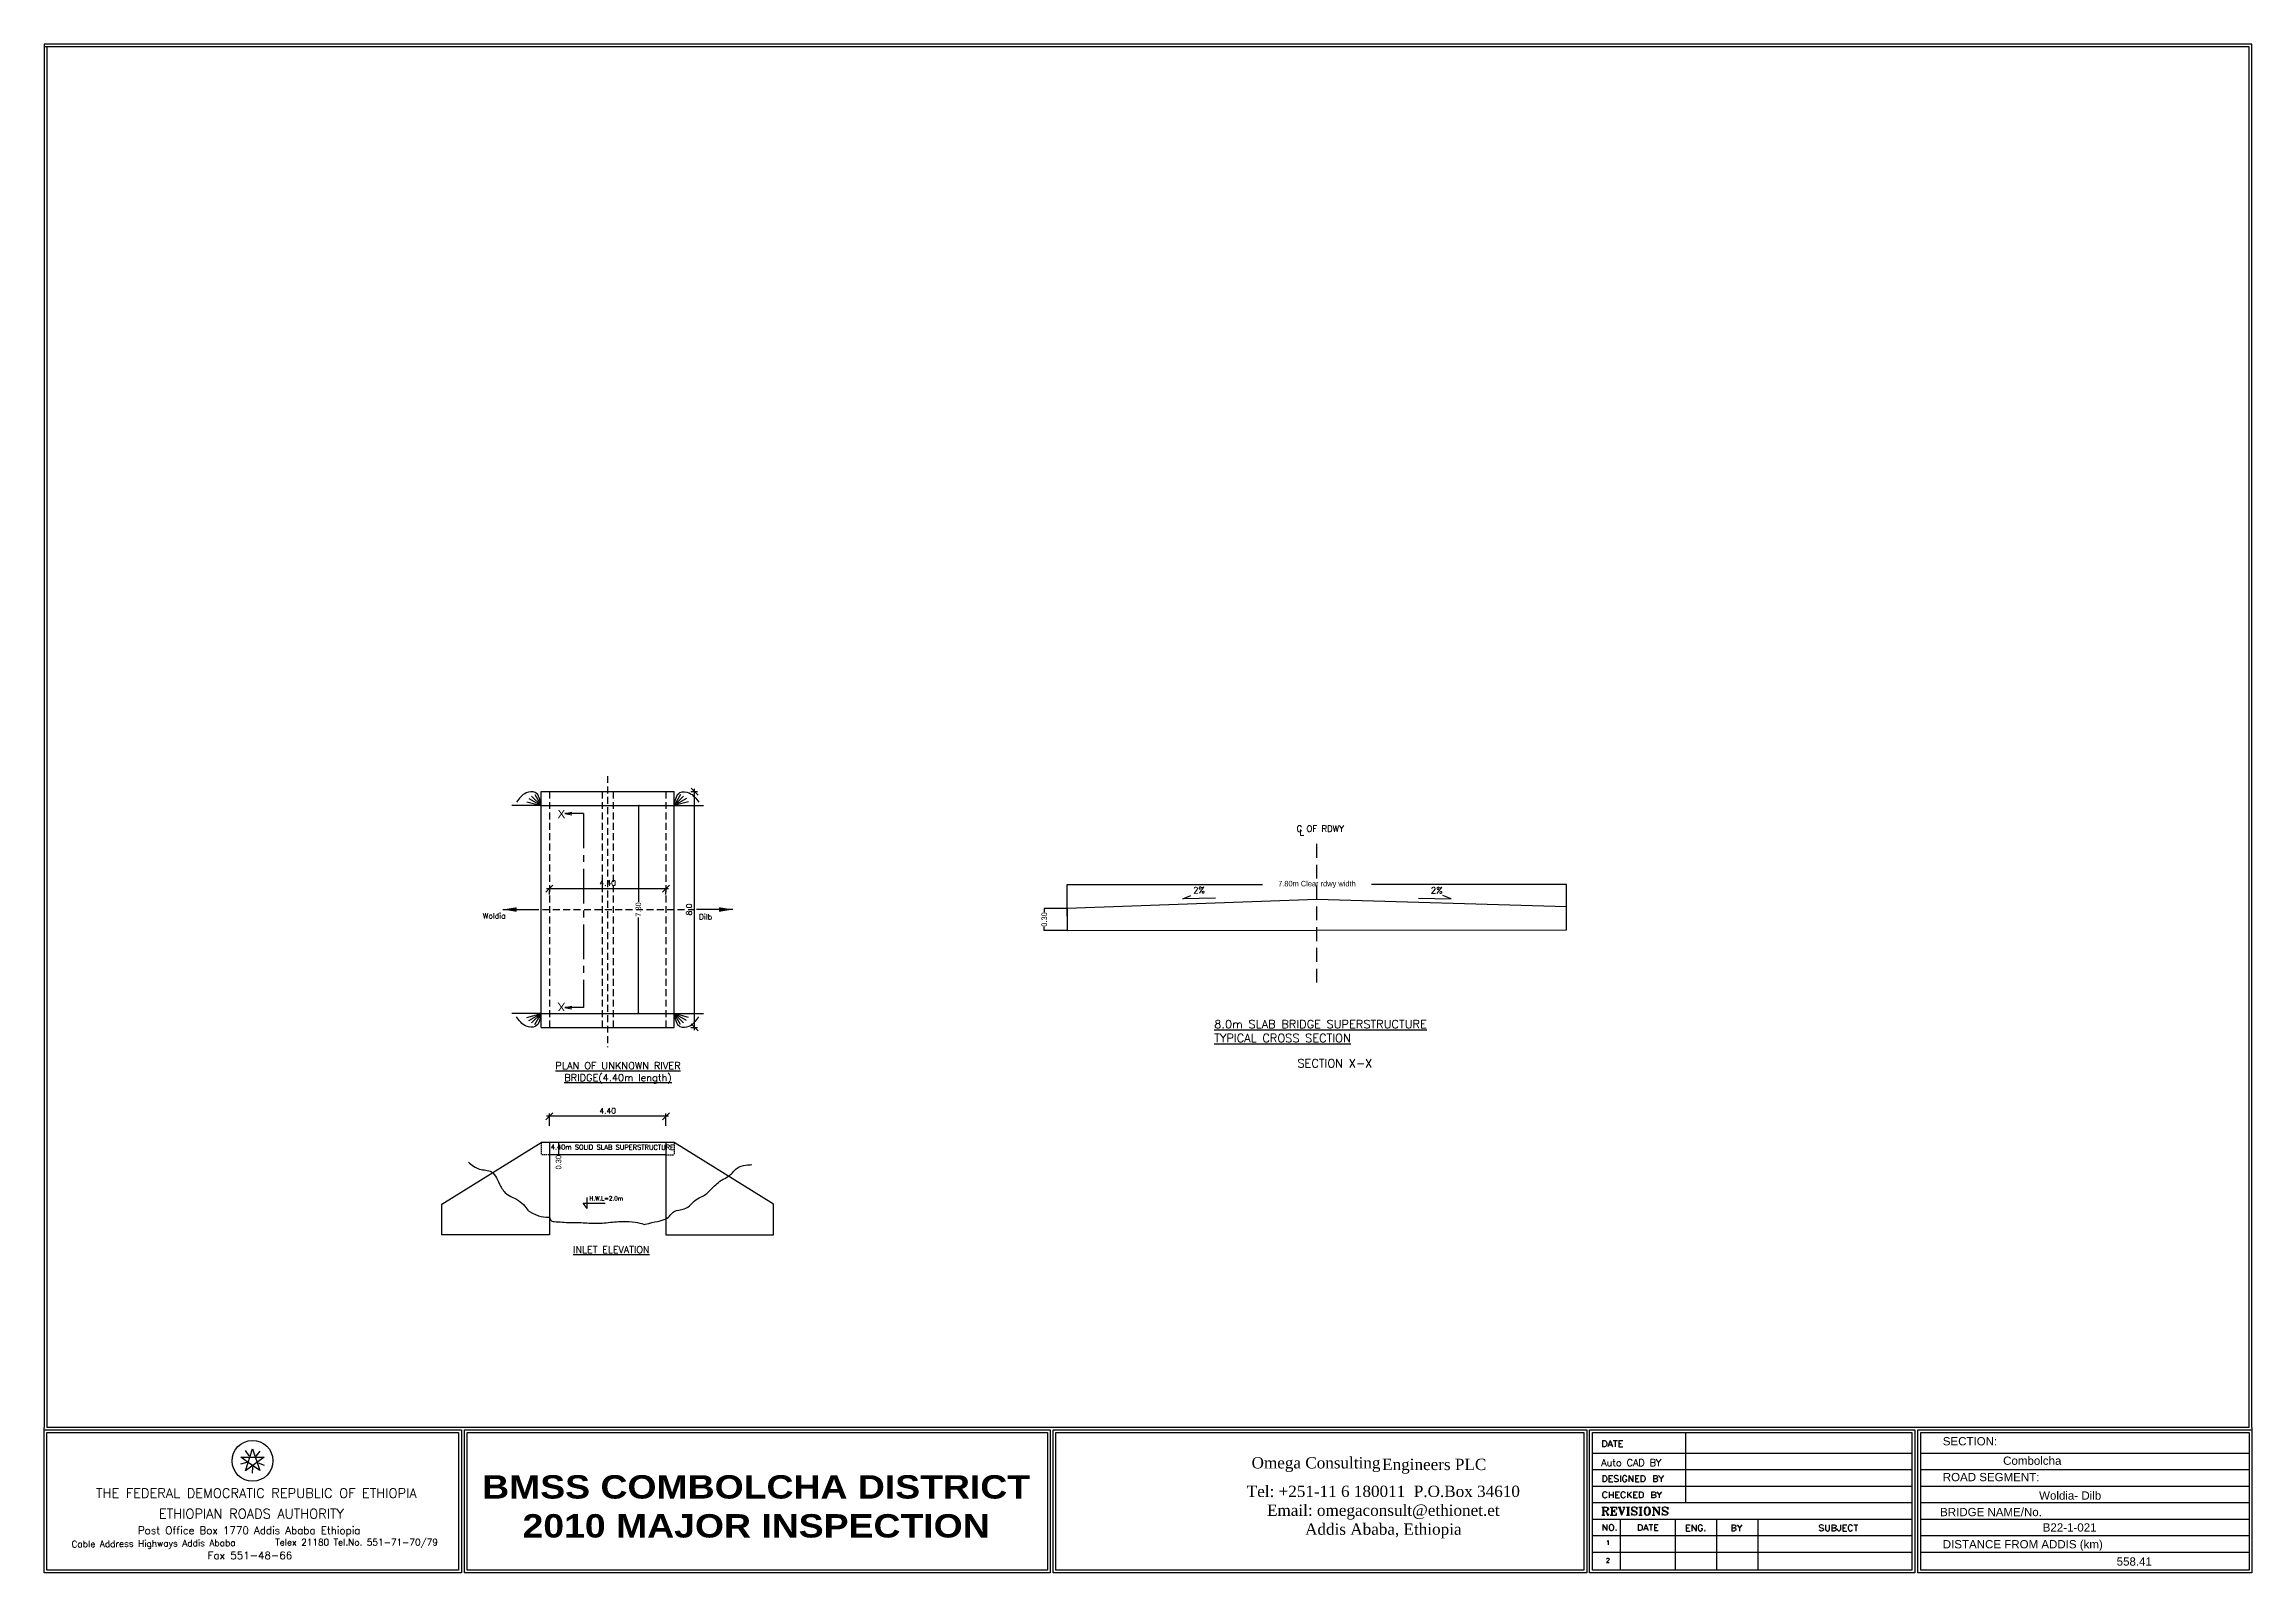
# Model space of a CAD drawing. Header units: inches. Extents: x 21 to 79610, y 8 to 55116.
import ezdxf
from ezdxf.enums import TextEntityAlignment as Align

# ---------------------------------------------------------------- set-up
doc = ezdxf.new("R2010")
doc.units = ezdxf.units.IN
doc.header["$MEASUREMENT"] = 0
for name, pattern in [('CENTER', [2, 1.25, -0.25, 0.25, -0.25]), ('DASHED', [0.75, 0.5, -0.25]), ('HIDDEN', [0.375, 0.25, -0.125])]:
    doc.linetypes.add(name, pattern=pattern)
for name, color, linetype in [('-25', 7, 'Continuous'), ('Conc surface', 2, 'Continuous'), ('CONC-MAS', 2, 'Continuous'), ('Dim', 9, 'Continuous'), ('divsion', 3, 'Continuous'), ('FILL', 7, 'Continuous'), ('Grade', 6, 'DASHED'), ('Mas surface', 4, 'Continuous'), ('MISCELANEOUS', 7, 'Continuous'), ('Text', 3, 'Continuous'), ('TITLE BLOCK', 7, 'Continuous')]:
    doc.layers.add(name, color=color, linetype=linetype)
doc.layers.add('probable bridge', color=1, linetype='Continuous', lineweight=30)
doc.styles.add('2.5-100', font='ROMANS.SHX')
doc.styles.add('30', font='ROMANT.SHX', dxfattribs={"height": 4})
doc.styles.add('50', font='romanc.shx')
doc.styles.add('ARIAL', font='arial.ttf', dxfattribs={"height": 15})
doc.styles.add('Logo', font='')
doc.styles.add('T-25-100', font='romans.shx', dxfattribs={"height": 0.25})
doc.styles.add('Text100-2.25', font='romans.shx')
doc.styles.add('Text100-3.0', font='romanc.shx')
doc.styles.add('Text200-2.25', font='romans.shx')
doc.styles.add('Text200-3.0', font='romanc.shx')
doc.styles.add('Text50-2.0', font='romans.shx')
doc.styles.add('TIM2_5', font='times.ttf', dxfattribs={"height": 0.3})
doc.styles.get('Logo').set_extended_font_data('Arial Black')
doc.dimstyles.new('Dim100', dxfattribs={"dimtxt": 200, "dimasz": 250, "dimexe": 100, "dimexo": 600, "dimgap": 100, "dimtad": 1, "dimdec": 0, "dimzin": 0, "dimdsep": 46, "dimtxsty": 'Text100-2.25', "dimblk": 'OBLIQUE', "dimcen": 100, "dimdle": 100, "dimclrd": 256, "dimclre": 256, "dimclrt": 3, "dimadec": 0, "dimazin": 0, "dimtfac": 1, "dimtdec": 0, "dimtofl": 0, "dimtmove": 0, "dimatfit": 3, "dimfxl": 1, "dimtolj": 1, "dimtzin": 0, "dimarcsym": 0})
doc.dimstyles.new('Dim50', dxfattribs={"dimtxt": 300, "dimasz": 150, "dimexe": 150, "dimexo": 150, "dimgap": 75, "dimtad": 1, "dimdec": 0, "dimlfac": 0.5, "dimzin": 0, "dimdsep": 46, "dimtxsty": 'Text50-2.0', "dimblk": 'OBLIQUE', "dimcen": 100, "dimdle": 150, "dimclrd": 256, "dimclre": 256, "dimclrt": 3, "dimadec": 0, "dimazin": 0, "dimtfac": 1, "dimtdec": 0, "dimtofl": 0, "dimtmove": 0, "dimatfit": 3, "dimfxl": 1, "dimtolj": 1, "dimtzin": 0, "dimarcsym": 0})
doc.dimstyles.get("Standard").update_dxf_attribs({"dimtxt": 200, "dimasz": 0.18, "dimexe": 0.18, "dimexo": 0.0625, "dimgap": 0.09, "dimtad": 0, "dimdec": 4, "dimzin": 0, "dimdsep": 46, "dimtxsty": 'Standard', "dimcen": 0.09, "dimadec": 0, "dimazin": 0, "dimtfac": 1, "dimtdec": 4, "dimtofl": 0, "dimtmove": 0, "dimatfit": 3, "dimfxl": 1, "dimtolj": 1, "dimtzin": 0, "dimarcsym": 0})

msp = doc.modelspace()

# ---------------------------------------------------------------- texts
at = {"layer": '-25', "color": 7, "style": 'TIM2_5'}
for s, p in [('Omega Consulting', (43549.74973, 3771.65272)), ('Engineers PLC', (48257.19838, 3712.62045))]:
    msp.add_text(s, height=408.7255509, dxfattribs=at).set_placement(p)
at = {"layer": '-25', "color": 7, "insert": (48298.90396, 3150.76727), "char_height": 408.7255509, "width": 9736.0049472, "attachment_point": 2, "style": 'TIM2_5'}
msp.add_mtext('Tel: +251-11 6 180011  P.O.Box 34610\\PEmail: omegaconsult@ethionet.et \\PAddis Ababa, Ethiopia', dxfattribs=at)
at = {"style": 'ARIAL'}
for s, height, p in [('SECTION:', 297.335358, (68468.4882, 4602.29265)), ('Combolcha', 297.335358, (70643.88075, 3901.84009)), ('ROAD SEGMENT:', 297.3353577, (68468.4882, 3311.60955)), ('Woldia- Dilb', 297.3353577, (71940.72322, 2645.00729)), ('BRIDGE NAME/No.', 297.3353577, (68372.00265, 2050.67454)), ('B22-1-021', 297.335358, (72071.20854, 1494.62953)), ('DISTANCE FROM ADDIS (km)', 297.3353577, (68468.4882, 890.64283)), ('558.41', 297.335358, (74736.82118, 267.78365))]:
    msp.add_text(s, height=height, dxfattribs=at).set_placement(p)
at = {"layer": 'Dim', "color": 3, "insert": (20507.51035, 15351.65439, 0), "char_height": 175, "attachment_point": 5, "rotation": 359.8783838061, "style": 'Text200-2.25'}
msp.add_mtext('4.40m SOLID SLAB SUPERSTRUCTURE', dxfattribs=at)
at = {"layer": 'divsion', "style": '30', "width": 1}
for s, p in [('THE FEDERAL DEMOCRATIC REPUBLIC OF ETHIOPIA', (7671.77989, 2882.11516)), ('ETHIOPIAN ROADS AUTHORITY', (7492.20395, 2139.69636))]:
    msp.add_text(s, height=343.6965625, dxfattribs=at).set_placement(p, align=Align.MIDDLE)
at = {"layer": 'divsion', "color": 3, "style": '50', "oblique": 360, "width": 1}
msp.add_text('Post Office Box 1770 Addis Ababa Ethiopia', height=271.3393915, dxfattribs=at).set_placement((7411.90996, 1499.96782), align=Align.MIDDLE)
msp.add_text('Cable Address Highways Addis Ababa', height=235.160806, rotation=0.5000018067, dxfattribs=at).set_placement((3967.18643, 1034.36659), align=Align.MIDDLE)
at = {"layer": 'divsion', "color": 3, "style": '50', "width": 1}
for s, height, p in [('Telex 21180 Tel.No. 551-71-70/79', 235.160806, (11282.60407, 1093.56915)), ('Fax 551-48-66', 271.3393915, (7439.77247, 634.51825))]:
    msp.add_text(s, height=height, dxfattribs=at).set_placement(p, align=Align.MIDDLE)
at = {"layer": 'Text', "style": '2.5-100'}
for s, p in [('C OF RDWY', (45172.54047, 26721.54683)), ('L', (45276.67988, 26585.04584))]:
    msp.add_text(s, height=225, dxfattribs=at).set_placement(p)
msp.add_text('2%', height=225, rotation=1.9993485335, dxfattribs=at).set_placement((41447.06143, 24499.57776))
msp.add_text('2%', height=225, rotation=359.2544557033, dxfattribs=at).set_placement((50223.63213, 24497.40913), align=Align.CENTER)
at = {"layer": 'Text', "color": 3, "style": 'Text200-3.0'}
for s, p in [('Woldia', (15832.86235, 23591.74973)), ('Dilb', (23626.94201, 23558.31594))]:
    msp.add_text(s, height=198.45, dxfattribs=at).set_placement(p)
at = {"layer": 'Text', "color": 3}
for s, insert, char_height, width, attachment_point, style in [('{\\fArial|b0|i0|c0|p34;X}', (18668.63078, 27511.31063), 300, 9213.8242482, 2, 'Text200-2.25'), ('{\\H0.75x;\\L8.0m SLAB BRIDGE SUPERSTRUCTURE \\PTYPICAL CROSS SECTION}', (42203.77404, 19937.11553), 400, 14099.140784, 1, 'Text100-3.0'), ('{\\H0.6453x;\\LPLAN OF UNKNOWN RIVER \\PBRIDGE(4.40m length)}', (20709.06263, 18418.77092), 400, 9733.5944719, 2, 'Text200-2.25'), ('{\\Fromanc|c0;SECTION X-X}', (46552.40797, 18525.49473), 300, 11086.9563408, 2, 'Text200-2.25'), ('H.W.L=2.0m', (20286.04799, 13582.00269), 150, 4941.7983673, 2, 'Text200-2.25'), ('{\\H0.625x;\\LINLET ELEVATION\\P\\H0.8x;\\l }', (20467.3032, 11778.67392), 400, 9851.0003365, 2, 'Text200-2.25')]:
    msp.add_mtext(s, dxfattribs=dict(at, insert=insert, char_height=char_height, width=width, attachment_point=attachment_point, style=style))
at = {"layer": 'Text', "color": 3, "extrusion": (0, 0, -1), "insert": (18668.63078, 20256.34495), "char_height": 300, "width": 9213.8242482, "attachment_point": 2, "text_direction": (1, 0, 0), "style": 'Text200-2.25'}
msp.add_mtext('{\\fArial|b0|i0|c0|p34;X}', dxfattribs=at)
at = {"layer": 'TITLE BLOCK', "style": 'T-25-100'}
msp.add_text('Auto CAD BY', height=254.3842045, rotation=359.9999999917, dxfattribs=at).set_placement((56154.09323, 3849.44649))
at = {"layer": 'TITLE BLOCK', "color": 5, "insert": (25688.36546, 4931.84244), "char_height": 842.4501801, "width": 63869.7437933, "attachment_point": 2, "style": 'Logo'}
msp.add_mtext('\\PBMSS COMBOLCHA DISTRICT\\P2010 MAJOR INSPECTION \\P ', dxfattribs=at)

# ---------------------------------------------------------------- blocks, each defined once
blk = doc.blocks.new('_Oblique')
at = {"color": 0, "lineweight": -2}
blk.add_line((-0.5, -0.5), (0.5, 0.5), dxfattribs=at)
blk = doc.blocks.new('*D9')
at = {"layer": 'Defpoints', "color": 0, "ltscale": 10}
for p in [(18235, 25067), (22435, 25067), (22435, 24675)]:
    blk.add_point(p, dxfattribs=at)
at = {"layer": 'Dim', "lineweight": -2, "ltscale": 10}
for p, q in [((18135, 24675), (22535, 24675)), ((18235, 24467), (18235, 24575)), ((22435, 24467), (22435, 24575))]:
    blk.add_line(p, q, dxfattribs=at)
at = {"layer": 'Dim', "lineweight": -2, "ltscale": 10, "xscale": 250, "yscale": 250, "zscale": 250, "rotation": 180}
blk.add_blockref('_Oblique', (18235, 24675), dxfattribs=at)
at = {"layer": 'Dim', "lineweight": -2, "ltscale": 10, "xscale": 250, "yscale": 250, "zscale": 250}
blk.add_blockref('_Oblique', (22435, 24675), dxfattribs=at)
at = {"layer": 'Dim', "color": 3, "ltscale": 10, "insert": (20335, 24875), "char_height": 200, "attachment_point": 5, "style": 'Text100-2.25'}
blk.add_mtext('\\A1;4.40', dxfattribs=at)
blk = doc.blocks.new('*D10')
at = {"layer": 'Defpoints', "color": 0, "ltscale": 10}
for p in [(22735, 28170), (23471, 28170), (22735, 19670)]:
    blk.add_point(p, dxfattribs=at)
at = {"layer": 'Dim', "lineweight": -2, "ltscale": 10}
for p, q in [((23335, 28170), (23571, 28170)), ((23471, 19570), (23471, 28270)), ((23335, 19670), (23571, 19670))]:
    blk.add_line(p, q, dxfattribs=at)
at = {"layer": 'Dim', "lineweight": -2, "ltscale": 10, "xscale": 250, "yscale": 250, "zscale": 250}
for p, rotation in [((23471, 28170), 90), ((23471, 19670), 270)]:
    blk.add_blockref('_Oblique', p, dxfattribs=dict(at, rotation=rotation))
at = {"layer": 'Dim', "color": 3, "ltscale": 10, "insert": (23271, 23920), "char_height": 200, "attachment_point": 5, "rotation": 90, "style": 'Text100-2.25'}
blk.add_mtext('\\A1;8.0', dxfattribs=at)
blk = doc.blocks.new('*D11')
at = {"layer": 'Defpoints', "color": 0}
for p in [(18235, 16465), (18235, 15524, 0), (22435, 15524, 0)]:
    blk.add_point(p, dxfattribs=at)
at = {"layer": 'Dim', "lineweight": -2}
for p, q in [((22535, 16465), (18135, 16465)), ((18235, 16124), (18235, 16565)), ((22435, 16124), (22435, 16565))]:
    blk.add_line(p, q, dxfattribs=at)
at = {"layer": 'Dim', "lineweight": -2, "xscale": 250, "yscale": 250, "zscale": 250, "rotation": 180}
blk.add_blockref('_Oblique', (18235, 16465), dxfattribs=at)
at = {"layer": 'Dim', "lineweight": -2, "xscale": 250, "yscale": 250, "zscale": 250}
blk.add_blockref('_Oblique', (22435, 16465), dxfattribs=at)
at = {"layer": 'Dim', "color": 3, "insert": (20335, 16665), "char_height": 200, "attachment_point": 5, "style": 'Text100-2.25'}
blk.add_mtext('\\A1;4.40', dxfattribs=at)
blk = doc.blocks.new('*D12')
at = {"color": 0, "lineweight": -2}
for p, q in [((36905, 23962), (36905, 24823)), ((36905, 24823), (43938, 24823)), ((54904, 24823), (47871, 24823)), ((54905, 24015), (54905, 24823))]:
    blk.add_line(p, q, dxfattribs=at)
at = {"color": 0}
for points in [[(36905, 24823), (36905, 24823), (36905, 24823)], [(54904, 24823), (54904, 24823), (54905, 24823)]]:
    blk.add_solid(points, dxfattribs=at)
at = {"layer": 'Defpoints', "color": 0}
for p in [(54905, 24823), (36905, 23962), (54905, 24015)]:
    blk.add_point(p, dxfattribs=at)
at = {"color": 0, "insert": (45905, 24823), "char_height": 200, "attachment_point": 5}
blk.add_mtext('\\A1;7.80m Clear rdwy width', dxfattribs=at)
blk = doc.blocks.new('*D13')
at = {"color": 0, "lineweight": -2}
for p, q in [((36904, 23962), (36075, 23962)), ((36075, 23962), (36075, 23829)), ((36075, 23163), (36075, 23296)), ((36904, 23162), (36075, 23162))]:
    blk.add_line(p, q, dxfattribs=at)
at = {"color": 0}
for points in [[(36075, 23962), (36075, 23962), (36075, 23962)], [(36075, 23163), (36075, 23163), (36075, 23162)]]:
    blk.add_solid(points, dxfattribs=at)
at = {"layer": 'Defpoints', "color": 0}
for p in [(36905, 23962), (36075, 23162), (36905, 23162)]:
    blk.add_point(p, dxfattribs=at)
at = {"color": 0, "insert": (36075, 23562), "char_height": 200, "attachment_point": 5, "rotation": 90}
blk.add_mtext('\\A1;0.30', dxfattribs=at)
blk = doc.blocks.new('*D14')
at = {"color": 0, "lineweight": -2}
for p, q in [((18565, 15524), (18565, 15524)), ((18565, 15524), (18565, 15076)), ((18565, 15076), (18565, 15076)), ((18565, 15076), (18565, 15076))]:
    blk.add_line(p, q, dxfattribs=at)
at = {"color": 0}
for points in [[(18565, 15524), (18565, 15524), (18565, 15524)], [(18565, 15076), (18565, 15076), (18565, 15076)]]:
    blk.add_solid(points, dxfattribs=at)
at = {"layer": 'Defpoints', "color": 0}
for p in [(18565, 15524), (18565, 15076), (18565, 15076)]:
    blk.add_point(p, dxfattribs=at)
at = {"color": 0, "insert": (18565, 14809), "char_height": 200, "attachment_point": 5, "rotation": 90}
blk.add_mtext('\\A1;0.30', dxfattribs=at)
blk = doc.blocks.new('*D15')
at = {"color": 0, "lineweight": -2}
for p, q in [((21474, 27670), (21444, 27670)), ((21444, 27670), (21444, 24203)), ((21444, 20170), (21444, 23636)), ((21474, 20170), (21444, 20170))]:
    blk.add_line(p, q, dxfattribs=at)
at = {"color": 0}
for points in [[(21444, 27670), (21444, 27670), (21444, 27670)], [(21444, 20170), (21444, 20170), (21444, 20170)]]:
    blk.add_solid(points, dxfattribs=at)
at = {"layer": 'Defpoints', "color": 0}
for p in [(21474, 27670), (21444, 20170), (21474, 20170)]:
    blk.add_point(p, dxfattribs=at)
at = {"color": 0, "insert": (21444, 23920), "char_height": 200, "attachment_point": 5, "rotation": 90}
blk.add_mtext('\\A1;7.80', dxfattribs=at)

# ---------------------------------------------------------------- dimensions: what is measured, and where the dimension line sits
for base, p1, p2, text, picture, middle in [((21443.8981, 20169.74618), (21474.35438, 27669.74618), (21474.35438, 20169.74618), '7.80', '*D15', (21443.8981, 23919.74618)), ((36074.80074, 23162.37049), (36904.51698, 23962.43299), (36904.51698, 23162.37049), '0.30', '*D13', (36074.80074, 23562.40174)), ((18564.83767, 15076.11166), (18564.83767, 15524.19906), (18564.83767, 15076.11166), '0.30', '*D14', (18564.83767, 14809.17499))]:
    dim = msp.add_linear_dim(base=base, p1=p1, p2=p2, angle=90, text=text, dimstyle='Standard')
    dim.commit()
    dim.dimension.update_dxf_attribs({"geometry": picture, "text_midpoint": middle})
dim = msp.add_linear_dim(base=(54904.51698, 24823.2811), p1=(36904.51698, 23962.37049), p2=(54904.51698, 24014.75165), text='7.80m Clear rdwy width', dimstyle='Standard')
dim.commit()
dim.dimension.update_dxf_attribs({"geometry": '*D12', "text_midpoint": (45904.51698, 24823.2811)})
at = {"layer": 'Dim', "ltscale": 10}
dim = msp.add_linear_dim(base=(23470.83962, 28169.74618), p1=(22735.29925, 19669.74618), p2=(22735.29925, 28169.74618), angle=90, text='8.0', dimstyle='Dim100', override={"dimtmove": 1}, dxfattribs=at)
dim.commit()
dim.dimension.update_dxf_attribs({"geometry": '*D10', "text_midpoint": (23270.83962, 23919.74618)})
dim = msp.add_linear_dim(base=(22435.29922, 24675.16768), p1=(18235.29922, 25066.94157), p2=(22435.29922, 25066.94156), text='4.40', dimstyle='Dim100', dxfattribs=at)
dim.commit()
dim.dimension.update_dxf_attribs({"geometry": '*D9', "text_midpoint": (20335.29922, 24875.16768)})
at = {"layer": 'Dim'}
dim = msp.add_linear_dim(base=(18235.29925, 16465.4813, 0), p1=(22435.29925, 15524.19906), p2=(18235.29925, 15524.19906), text='4.40', dimstyle='Dim100', override={"dimtmove": 1}, dxfattribs=at)
dim.commit()
dim.dimension.update_dxf_attribs({"geometry": '*D11', "text_midpoint": (20335.29925, 16665.4813, 0)})

# ---------------------------------------------------------------- linework, layer by layer
at = {"layer": 'Conc surface', "linetype": 'Continuous', "ltscale": 0.05}
for p, q in [((17935.29925, 28169.74618), (22735.29925, 28169.74618)), ((17935.29925, 27669.74618), (22735.29925, 27669.74618)), ((17935.29925, 20169.74618), (22735.29925, 20169.74618)), ((17935.29925, 19669.74618), (22735.29925, 19669.74618))]:
    msp.add_line(p, q, dxfattribs=at)
at = {"layer": 'CONC-MAS'}
msp.add_lwpolyline([(54904.51698, 23188.56107), (54904.51698, 24014.75165), (45904.51698, 24276.65742), (36904.51698, 23962.37049), (36904.51698, 23162.37049), (54904.51698, 23188.56107)], dxfattribs=at)
at = {"layer": 'Dim', "color": 3, "ltscale": 10}
for p, q in [((17935.29925, 27669.74618), (16877.77848, 27669.74618)), ((22735.29925, 27669.74618), (23792.82003, 27669.74618)), ((17935.29925, 20169.74618), (16877.77848, 20169.74618)), ((22735.29925, 20169.74618), (23792.82003, 20169.74618))]:
    msp.add_line(p, q, dxfattribs=at)
at = {"layer": 'Dim'}
for p, q in [((41069.02886, 24305.56334), (41363.18456, 24429.79136)), ((42243.44912, 24329.05169), (41069.02886, 24305.56334)), ((49565.58484, 24329.05169), (50740.0051, 24305.56334)), ((50740.0051, 24305.56334), (50445.8494, 24429.79136))]:
    msp.add_line(p, q, dxfattribs=at)
for points in [[(17935.29925, 27669.74618), (17726.68254, 28135.26049), (17401.45642, 28122.79929), (17048.58652, 27785.46043)], [(22735.29925, 27669.74618), (22943.91597, 28135.26049), (23269.14208, 28122.79929), (23622.01198, 27785.46043)], [(17935.29925, 20169.74618), (17726.68254, 19704.23188), (17401.45642, 19716.69308), (17048.58652, 20054.03194)], [(22735.29925, 20169.74618), (22943.91597, 19704.23188), (23269.14208, 19716.69308), (23622.01198, 20054.03194)]]:
    msp.add_spline(points, degree=3, dxfattribs=at)
at = {"layer": 'divsion', "color": 5}
for p, q in [((7325.95234, 3982.4689), (7103.81808, 3919.70323)), ((7115.65625, 4176.36835), (7949.35691, 4183.64398)), ((7374.9174, 3991.43918), (7115.65625, 4176.36835)), ((7279.15541, 3687.7209), (7529.86356, 4482.86567)), ((7949.35691, 4183.64398), (7279.15541, 3687.7209)), ((7279.15541, 3687.7209), (7374.9174, 3991.43918)), ((7410.43929, 4222.94397), (7282.10233, 4414.81055)), ((7535.14961, 3877.14666), (7374.9174, 3991.43918)), ((7529.86356, 4482.86567), (7794.41076, 3692.21749)), ((7665.25257, 4216.90298), (7808.07023, 4398.24872)), ((7528.54981, 3827.80615), (7519.60024, 3597.14825)), ((7794.41076, 3692.21749), (7535.14961, 3877.14666)), ((7738.24888, 3972.69438), (7954.85201, 3892.90563))]:
    msp.add_line(p, q, dxfattribs=at)
msp.add_ellipse((7533.68858, 4044.56328), major_axis=(-6.42099, 735.77211), ratio=0.9999999689, start_param=-1.5707962983, end_param=4.7123890089, dxfattribs=at)
at = {"layer": 'FILL'}
for p, q in [((17496.30493, 27923.2013), (17935.29925, 27669.74618)), ((17596.35308, 28008.69505), (17935.29925, 27669.74618)), ((17707.77829, 28063.82773), (17935.29925, 27669.74618)), ((22962.82021, 28063.82773), (22735.29925, 27669.74618)), ((23074.24542, 28008.69505), (22735.29925, 27669.74618)), ((23174.29357, 27923.2013), (22735.29925, 27669.74618)), ((17425.08099, 27806.45913), (17935.29925, 27669.74618)), ((23245.51752, 27806.45913), (22735.29925, 27669.74618)), ((17425.08099, 20033.03324), (17935.29925, 20169.74618)), ((17496.30493, 19916.29107), (17935.29925, 20169.74618)), ((17596.35308, 19830.79731), (17935.29925, 20169.74618)), ((17707.77829, 19775.66464), (17935.29925, 20169.74618)), ((22962.82021, 19775.66464), (22735.29925, 20169.74618)), ((23074.24542, 19830.79731), (22735.29925, 20169.74618)), ((23174.29357, 19916.29107), (22735.29925, 20169.74618)), ((23245.51752, 20033.03324), (22735.29925, 20169.74618))]:
    msp.add_line(p, q, dxfattribs=at)
at = {"layer": 'Grade', "linetype": 'DASHED', "ltscale": 500}
for p, q in [((20335.29925, 28731.94785), (20335.29925, 18961.59026)), ((17608.11929, 23919.74642), (23533.58334, 23919.74642))]:
    msp.add_line(p, q, dxfattribs=at)
at = {"layer": 'Grade', "color": 3, "linetype": 'DASHED', "ltscale": 500}
for p, q in [((18235.2992, 28169.74618), (18235.29925, 19669.74618)), ((22435.2992, 28169.74618), (22435.29925, 19669.74618))]:
    msp.add_line(p, q, dxfattribs=at)
at = {"layer": 'Grade', "color": 11, "linetype": 'DASHED', "ltscale": 500}
for p, q in [((20135.29925, 28169.74618), (20135.29925, 19669.74618)), ((20535.29925, 28169.74618), (20535.29925, 19669.74618))]:
    msp.add_line(p, q, dxfattribs=at)
at = {"layer": 'Grade', "linetype": 'DASHED', "ltscale": 1000}
msp.add_line((45904.51698, 21284.97598), (45904.51698, 26518.93363), dxfattribs=at)
at = {"layer": 'Grade', "color": 2, "linetype": 'Continuous', "ltscale": 1000}
for p, q in [((36904.51698, 23676.65742), (36904.51698, 23962.37049)), ((54904.51698, 23676.65742), (54904.51698, 24014.75165))]:
    msp.add_line(p, q, dxfattribs=at)
at = {"layer": 'Mas surface', "linetype": 'CENTER', "lineweight": 30, "ltscale": 3000}
for p, q in [((18796.18158, 27384.76894), (19048.7679, 27432.78)), ((19464.57399, 27384.76894), (18796.18158, 27384.76894)), ((18796.18158, 27384.76894), (19048.7679, 27336.75787)), ((18796.18158, 20382.88664), (19048.7679, 20430.8977)), ((19464.57399, 20382.88664), (18796.18158, 20382.88664)), ((18796.18158, 20382.88664), (19048.7679, 20334.87557))]:
    msp.add_line(p, q, dxfattribs=at)
at = {"layer": 'Mas surface', "linetype": 'CENTER', "lineweight": 30, "ltscale": 1000}
msp.add_line((19464.57399, 27384.76894), (19464.57399, 20382.88664), dxfattribs=at)
at = {"layer": 'Mas surface'}
msp.add_open_spline([(15313.6341, 14810.12454), (15438.78966, 14709.51815), (15679.86916, 14515.72621), (16260.58555, 14539.18492), (16413.33912, 13993.52731), (16677.41, 13644.24086), (16992.79117, 13515.75585), (17259.1493, 13351.06909), (17468.06839, 13068.70004), (17798.10373, 12835.85216), (18097.32414, 12832.9314), (18235.29925, 12824.49892), (18235.29925, 12824.49892), (18293.63165, 12668.41378), (18446.54068, 12671.01289), (18702.84786, 12648.91121), (19024.94951, 12625.94532), (19347.9467, 12641.44945), (19722.69924, 12606.45688), (20176.10926, 12602.28283), (20583.5242, 12672.84265), (20982.02006, 12665.68342), (21300.33635, 12677.01382), (21668.40374, 12564.29281), (22029.8386, 12672.73391), (22291.00867, 12685.42214), (22435.29925, 12773.46293), (22435.29925, 12773.46293), (22569.95817, 12830.6268), (22679.90147, 13103.74025), (23210.33314, 13071.95065), (23450.66707, 13464.76292), (23851.71931, 13604.36875), (24115.76485, 13898.4697), (24409.18617, 14170.50924), (24777.93823, 14328.48236), (24962.75189, 14629.35769), (25281.08082, 14707.80885), (25461.25877, 14718.27407), (25531.2162, 14722.33738)], degree=3, knots=[0, 0, 0, 0, 473.0790997449, 911.2633308187, 1521.8649400667, 1908.677069094, 2207.3762493564, 2524.1074764827, 2834.8671349372, 3253.9595252588, 10845.5861444734, 10845.5861444734, 10845.5861444734, 10845.5861444734, 11019.6511772616, 11301.3870818647, 11618.2106942833, 11987.2704052414, 12269.0061983315, 12746.3609761255, 13343.364652022, 13501.5330831364, 13941.2403662333, 14296.6505160002, 14617.3424336216, 29168.74033935, 29168.74033935, 29168.74033935, 29168.74033935, 29567.9385844371, 29931.7817006891, 30546.6689167913, 30782.4073669943, 31180.6764329818, 31704.7634964903, 31976.5193906847, 32359.6101320957, 32693.026514586, 32904.6472771859, 32904.6472771859, 32904.6472771859, 32904.6472771859], dxfattribs=at)
msp.add_open_spline([(22465.75514, 12788.49081), (22455.52956, 12788.97788), (22445.37421, 12789.44705), (22435.29925, 12789.89777)], degree=3, dxfattribs=at)
at = {"layer": 'MISCELANEOUS'}
for p, q in [((19592.65343, 13136.90909), (19592.65343, 13539.45921)), ((19592.65343, 13136.90909), (19448.7268, 13339.11059)), ((19448.7268, 13339.11059), (20248.39093, 13339.11059))]:
    msp.add_line(p, q, dxfattribs=at)
at = {"layer": 'probable bridge', "linetype": 'Continuous', "lineweight": 30, "ltscale": 0.05}
for p, q in [((17935.29925, 19669.74618), (17935.29925, 28169.74618)), ((22735.29925, 19669.74618), (22735.29925, 28169.74618)), ((22735.29925, 15524.19906), (17935.29925, 15524.19906)), ((22435.29925, 15076.11166), (18235.29925, 15076.11166))]:
    msp.add_line(p, q, dxfattribs=at)
at = {"layer": 'probable bridge', "linetype": 'HIDDEN', "lineweight": 30, "ltscale": 200}
for p, q in [((17935.29925, 15524.19906), (17935.29925, 15076.11166)), ((22735.29925, 15524.19906), (22735.29925, 15076.11166)), ((18235.29925, 15076.11166), (17935.29925, 15076.11166)), ((22435.29925, 15076.11166), (22735.29925, 15076.11166))]:
    msp.add_line(p, q, dxfattribs=at)
at = {"layer": 'probable bridge', "linetype": 'Continuous', "lineweight": 30, "ltscale": 0.05}
for points in [[(18235.29925, 15524.19906), (18235.29925, 12198.22421), (14353.53323, 12198.22421), (14353.53323, 13304.04187), (17935.29925, 15524.19906)], [(22435.29925, 15524.19906), (22435.29925, 12198.22421), (26317.06527, 12198.22421), (26317.06527, 13304.04187), (22735.29925, 15524.19906)]]:
    msp.add_lwpolyline(points, dxfattribs=at)
at = {"layer": 'TITLE BLOCK', "color": 5}
for p, q in [((79509.97529, 55015.91775), (21.16962, 55015.91775)), ((121.43418, 55015.91775), (121.43418, 5261.80253)), ((79509.97529, 5261.80253), (79509.97529, 55015.91775)), ((121.43418, 5261.80253), (79509.97529, 5261.80253)), ((121.43418, 5061.27956), (14963.07942, 5061.27956)), ((121.43418, 107.98966), (121.43418, 5061.27956)), ((121.43418, 5061.27956), (14963.07942, 5061.27956)), ((121.43418, 107.98966), (121.43418, 5061.27956)), ((14963.07942, 5061.27956), (14963.07942, 107.98966)), ((14963.07942, 5061.27956), (14963.07942, 107.98966)), ((15272.76912, 5061.27956), (36187.9707, 5061.27956)), ((15272.76912, 107.98966), (15272.76912, 5061.27956)), ((36187.9707, 5061.27956), (36187.9707, 107.98966)), ((36497.66039, 5061.27956), (55533.1007, 5061.27956)), ((36497.66039, 107.98966), (36497.66039, 5061.27956)), ((55533.1007, 5061.27956), (55533.1007, 107.98966)), ((55837.02823, 5061.16279), (67357.18944, 5061.16279)), ((55837.02823, 107.87289), (55837.02823, 5061.16279)), ((67357.18944, 5061.16279), (67357.18944, 107.87289)), ((67672.6413, 5061.27956), (79509.97529, 5061.27956)), ((67672.6413, 107.98966), (67672.6413, 5061.27956)), ((79509.97529, 5061.27956), (79509.97529, 107.98966)), ((14963.07942, 107.98966), (121.43418, 107.98966)), ((14963.07942, 107.98966), (121.43418, 107.98966)), ((14963.07942, 107.98966), (121.43418, 107.98966)), ((36187.9707, 107.98966), (15272.76912, 107.98966)), ((55533.1007, 107.98966), (36497.66039, 107.98966)), ((67357.18944, 107.87289), (55837.02823, 107.87289)), ((79509.97529, 107.98966), (67672.6413, 107.98966))]:
    msp.add_line(p, q, dxfattribs=at)
at = {"layer": 'TITLE BLOCK', "color": 210}
for p, q in [((21.16962, 7.7251), (21.16962, 5241.80552)), ((21.16962, 7.7251), (21.16962, 5241.80552)), ((21.16962, 5161.54413), (15063.34398, 5161.54413)), ((21.16962, 5161.54413), (15063.34398, 5161.54413)), ((15063.34398, 5161.54413), (15063.34398, 7.7251)), ((15063.34398, 5161.54413), (15063.34398, 7.7251)), ((15172.50455, 5161.54413), (36288.23526, 5161.54413)), ((15172.50455, 7.7251), (15172.50455, 5161.54413)), ((36288.23526, 5161.54413), (36288.23526, 7.7251)), ((36397.39583, 5161.54413), (55633.36526, 5161.54413)), ((36397.39583, 7.7251), (36397.39583, 5161.54413)), ((55633.36526, 5161.54413), (55633.36526, 7.7251)), ((55736.76366, 5161.42735), (67457.454, 5161.42735)), ((55736.76366, 7.60832), (55736.76366, 5161.42735)), ((67457.454, 5161.42735), (67457.454, 7.60832)), ((67572.37674, 7.7251), (67572.37674, 5161.54413)), ((67572.37674, 5161.54413), (79610.23985, 5161.54413)), ((79610.23985, 5241.80552), (79610.23985, 7.7251)), ((15063.34398, 7.7251), (21.16962, 7.7251)), ((15063.34398, 7.7251), (21.16962, 7.7251)), ((36288.23526, 7.7251), (15172.50455, 7.7251)), ((55633.36526, 7.7251), (36397.39583, 7.7251)), ((67457.454, 7.60832), (55736.76366, 7.60832)), ((79610.23985, 7.7251), (67572.37674, 7.7251))]:
    msp.add_line(p, q, dxfattribs=at)
msp.add_lwpolyline([(79610.23985, 5241.80552), (79610.23985, 55116.18231), (21.16962, 55116.18231), (21.16962, 5241.80552)], dxfattribs=at)
at = {"layer": 'TITLE BLOCK', "color": 7}
for points in [[(56204.2875, 4777.43714), (56204.2875, 4552.90456)], [(56204.2875, 4777.43714), (56281.36585, 4777.43714), (56311.52695, 4767.38344), (56334.98557, 4743.92481), (56345.03927, 4723.81742), (56355.09297, 4690.30509), (56355.09297, 4636.68537), (56345.03927, 4606.52428), (56334.98557, 4586.41688), (56311.52695, 4562.95825), (56281.36585, 4552.90456), (56204.2875, 4552.90456)], [(56482.43981, 4777.43714), (56398.65899, 4552.90456)], [(56482.43981, 4777.43714), (56566.22062, 4552.90456)], [(56589.67925, 4777.43714), (56737.13348, 4777.43714)], [(56663.40636, 4777.43714), (56663.40636, 4552.90456)], [(56790.7532, 4777.43714), (56928.15374, 4777.43714)], [(56790.7532, 4777.43714), (56790.7532, 4552.90456)], [(59210.3431, 2527.46279), (59210.3431, 5061.16279)], [(67357.18944, 4310.31851), (55837.02823, 4310.31851)], [(56428.82008, 4626.63167), (56536.05953, 4626.63167)], [(56790.7532, 4670.1977), (56874.53401, 4670.1977)], [(56790.7532, 4552.90456), (56928.15374, 4552.90456)], [(79509.97529, 4310.31851), (67672.6413, 4310.31851)], [(67357.18944, 3717.15034), (55837.02823, 3717.15034)], [(56207.63874, 3512.72516), (56207.63874, 3291.54381)], [(56207.63874, 3512.72516), (56281.36585, 3512.72516), (56311.52695, 3502.67146), (56334.98557, 3482.56407), (56345.03927, 3459.10544), (56355.09297, 3428.94434), (56355.09297, 3375.32462), (56345.03927, 3341.8123), (56334.98557, 3321.7049), (56311.52695, 3301.59751), (56281.36585, 3291.54381), (56207.63874, 3291.54381)], [(56428.82008, 3512.72516), (56428.82008, 3291.54381)], [(56428.82008, 3512.72516), (56569.57185, 3512.72516)], [(56428.82008, 3405.48572), (56515.95213, 3405.48572)], [(56428.82008, 3291.54381), (56569.57185, 3291.54381)], [(56770.64581, 3482.56407), (56750.53841, 3502.67146), (56717.02608, 3512.72516), (56673.46006, 3512.72516), (56643.29897, 3502.67146), (56619.84034, 3482.56407), (56619.84034, 3459.10544), (56633.24527, 3438.99804), (56643.29897, 3428.94434), (56663.40636, 3418.89065), (56727.07978, 3395.43202), (56750.53841, 3385.37832), (56760.59211, 3375.32462), (56770.64581, 3355.21723), (56770.64581, 3321.7049), (56750.53841, 3301.59751), (56717.02608, 3291.54381), (56673.46006, 3291.54381), (56643.29897, 3301.59751), (56619.84034, 3321.7049)], [(56844.37292, 3512.72516), (56844.37292, 3291.54381)], [(57078.9592, 3459.10544), (57068.9055, 3482.56407), (57045.44687, 3502.67146), (57025.33948, 3512.72516), (56981.77346, 3512.72516), (56961.66606, 3502.67146), (56941.55867, 3482.56407), (56928.15374, 3459.10544), (56918.10004, 3428.94434), (56918.10004, 3375.32462), (56928.15374, 3341.8123), (56941.55867, 3321.7049), (56961.66606, 3301.59751), (56981.77346, 3291.54381), (57025.33948, 3291.54381), (57045.44687, 3301.59751), (57068.9055, 3321.7049), (57078.9592, 3341.8123), (57078.9592, 3375.32462)], [(57025.33948, 3375.32462), (57078.9592, 3375.32462)], [(57152.68632, 3512.72516), (57300.14055, 3291.54381)], [(57152.68632, 3512.72516), (57152.68632, 3291.54381)], [(57300.14055, 3512.72516), (57300.14055, 3291.54381)], [(57387.27259, 3512.72516), (57524.67313, 3512.72516)], [(57387.27259, 3512.72516), (57387.27259, 3291.54381)], [(57387.27259, 3405.48572), (57471.05341, 3405.48572)], [(57387.27259, 3291.54381), (57524.67313, 3291.54381)], [(57588.34655, 3512.72516), (57588.34655, 3291.54381)], [(57588.34655, 3512.72516), (57662.07366, 3512.72516), (57695.58599, 3502.67146), (57715.69338, 3482.56407), (57725.74708, 3459.10544), (57735.80078, 3428.94434), (57735.80078, 3375.32462), (57725.74708, 3341.8123), (57715.69338, 3321.7049), (57695.58599, 3301.59751), (57662.07366, 3291.54381), (57588.34655, 3291.54381)], [(58034.06048, 3512.72516), (58131.24622, 3512.72516), (58161.40731, 3502.67146), (58171.46101, 3492.61776), (58184.86594, 3469.15913), (58184.86594, 3449.05174), (58171.46101, 3428.94434), (58161.40731, 3418.89065), (58131.24622, 3405.48572)], [(58034.06048, 3512.72516), (58034.06048, 3291.54381)], [(58034.06048, 3405.48572), (58131.24622, 3405.48572), (58161.40731, 3395.43202), (58171.46101, 3385.37832), (58184.86594, 3365.27093), (58184.86594, 3331.7586), (58171.46101, 3311.6512), (58161.40731, 3301.59751), (58131.24622, 3291.54381), (58034.06048, 3291.54381)], [(58225.08073, 3512.72516), (58312.21278, 3405.48572), (58312.21278, 3291.54381)], [(58395.99359, 3512.72516), (58312.21278, 3405.48572)], [(79509.97529, 3717.15034), (67672.6413, 3717.15034)], [(67357.18944, 3120.63095), (55837.02823, 3120.63095)], [(67357.18944, 2527.46279), (55837.02823, 2527.46279)], [(56365.14667, 2875.99097), (56355.09297, 2899.4496), (56331.63434, 2919.557), (56311.52695, 2929.61069), (56267.96092, 2929.61069), (56247.85353, 2919.557), (56227.74613, 2899.4496), (56217.69243, 2875.99097), (56204.2875, 2845.82988), (56204.2875, 2792.21016), (56217.69243, 2758.69783), (56227.74613, 2738.59044), (56247.85353, 2718.48304), (56267.96092, 2708.42935), (56311.52695, 2708.42935), (56331.63434, 2718.48304), (56355.09297, 2738.59044), (56365.14667, 2758.69783)], [(56438.87378, 2929.61069), (56438.87378, 2708.42935)], [(56438.87378, 2822.37125), (56589.67925, 2822.37125)], [(56589.67925, 2929.61069), (56589.67925, 2708.42935)], [(56673.46006, 2929.61069), (56673.46006, 2708.42935)], [(56673.46006, 2929.61069), (56810.8606, 2929.61069)], [(56673.46006, 2822.37125), (56757.24087, 2822.37125)], [(56673.46006, 2708.42935), (56810.8606, 2708.42935)], [(57025.33948, 2875.99097), (57011.93455, 2899.4496), (56991.82715, 2919.557), (56971.71976, 2929.61069), (56928.15374, 2929.61069), (56908.04634, 2919.557), (56884.58771, 2899.4496), (56874.53401, 2875.99097), (56864.48032, 2845.82988), (56864.48032, 2792.21016), (56874.53401, 2758.69783), (56884.58771, 2738.59044), (56908.04634, 2718.48304), (56928.15374, 2708.42935), (56971.71976, 2708.42935), (56991.82715, 2718.48304), (57011.93455, 2738.59044), (57025.33948, 2758.69783)], [(57099.0666, 2929.61069), (57099.0666, 2708.42935)], [(57246.52083, 2929.61069), (57099.0666, 2782.15646)], [(57152.68632, 2835.77618), (57246.52083, 2708.42935)], [(57320.24794, 2929.61069), (57320.24794, 2708.42935)], [(57320.24794, 2929.61069), (57460.99971, 2929.61069)], [(57320.24794, 2822.37125), (57407.37999, 2822.37125)], [(57320.24794, 2708.42935), (57460.99971, 2708.42935)], [(57524.67313, 2929.61069), (57598.40025, 2929.61069), (57628.56134, 2919.557), (57652.01997, 2899.4496), (57662.07366, 2875.99097), (57672.12736, 2845.82988), (57672.12736, 2792.21016), (57662.07366, 2758.69783), (57652.01997, 2738.59044), (57628.56134, 2718.48304), (57598.40025, 2708.42935), (57524.67313, 2708.42935)], [(57524.67313, 2929.61069), (57524.67313, 2708.42935)], [(57970.38706, 2929.61069), (57970.38706, 2708.42935)], [(57970.38706, 2929.61069), (58064.22157, 2929.61069), (58097.7339, 2919.557), (58107.78759, 2909.5033), (58117.84129, 2886.04467), (58117.84129, 2865.93728), (58107.78759, 2845.82988), (58097.7339, 2835.77618), (58064.22157, 2822.37125)], [(57970.38706, 2822.37125), (58064.22157, 2822.37125), (58097.7339, 2812.31755), (58107.78759, 2802.26386), (58117.84129, 2782.15646), (58117.84129, 2748.64414), (58107.78759, 2728.53674), (58097.7339, 2718.48304), (58064.22157, 2708.42935), (57970.38706, 2708.42935)], [(58161.40731, 2929.61069), (58245.18813, 2822.37125), (58245.18813, 2708.42935)], [(58332.32017, 2929.61069), (58245.18813, 2822.37125)], [(79509.97529, 3120.63095), (67672.6413, 3120.63095)], [(79509.97529, 2527.46279), (67672.6413, 2527.46279)], [(67357.18944, 1930.94339), (55837.02823, 1930.94339)], [(56170.77518, 2376.65732), (56341.68804, 2376.65732), (56381.90283, 2363.25239), (56395.30776, 2349.84746), (56412.06392, 2319.68637), (56412.06392, 2292.87651), (56395.30776, 2266.06665), (56381.90283, 2249.31049), (56341.68804, 2235.90556), (56241.15106, 2235.90556)], [(56170.77518, 2081.74886), (56284.71709, 2081.74886)], [(56184.18011, 2376.65732), (56210.98997, 2363.25239)], [(56210.98997, 2095.15379), (56184.18011, 2081.74886)], [(56197.58504, 2376.65732), (56210.98997, 2349.84746)], [(56210.98997, 2108.55872), (56197.58504, 2081.74886)], [(56210.98997, 2376.65732), (56210.98997, 2081.74886)], [(56214.3412, 1753.32807), (56214.3412, 1528.79549)], [(56214.3412, 1753.32807), (56361.79543, 1528.79549)], [(56227.74613, 2363.25239), (56227.74613, 2095.15379)], [(56241.15106, 2376.65732), (56241.15106, 2081.74886)], [(56254.55599, 2376.65732), (56241.15106, 2349.84746)], [(56267.96092, 2376.65732), (56241.15106, 2363.25239)], [(56241.15106, 2108.55872), (56254.55599, 2081.74886)], [(56241.15106, 2095.15379), (56267.96092, 2081.74886)], [(56298.12202, 2235.90556), (56324.93188, 2222.50063), (56341.68804, 2192.33953), (56368.4979, 2108.55872), (56381.90283, 2081.74886), (56412.06392, 2081.74886), (56425.46885, 2108.55872), (56425.46885, 2135.36858)], [(56324.93188, 2222.50063), (56341.68804, 2209.0957), (56381.90283, 2121.96365), (56395.30776, 2108.55872), (56412.06392, 2108.55872), (56425.46885, 2121.96365)], [(56341.68804, 2376.65732), (56368.4979, 2363.25239), (56381.90283, 2336.44253), (56381.90283, 2279.47158), (56368.4979, 2249.31049), (56341.68804, 2235.90556)], [(56361.79543, 1753.32807), (56361.79543, 1528.79549)], [(56368.4979, 2135.36858), (56381.90283, 2108.55872), (56395.30776, 2095.15379), (56412.06392, 2095.15379)], [(56381.90283, 2349.84746), (56395.30776, 2319.68637), (56395.30776, 2292.87651), (56381.90283, 2266.06665)], [(56499.19597, 1753.32807), (56479.08857, 1743.27437), (56458.98118, 1719.81574), (56448.92748, 1699.70835), (56435.52255, 1669.54725), (56435.52255, 1615.92753), (56448.92748, 1582.41521), (56458.98118, 1562.30781), (56479.08857, 1542.20042), (56499.19597, 1528.79549), (56542.76199, 1528.79549), (56566.22062, 1542.20042), (56586.32801, 1562.30781), (56596.38171, 1582.41521), (56606.43541, 1615.92753), (56606.43541, 1669.54725), (56596.38171, 1699.70835), (56586.32801, 1719.81574), (56566.22062, 1743.27437), (56542.76199, 1753.32807), (56499.19597, 1753.32807)], [(56482.43981, 2376.65732), (56706.97239, 2376.65732), (56706.97239, 2292.87651)], [(56482.43981, 2081.74886), (56706.97239, 2081.74886), (56706.97239, 2165.52967)], [(56495.84474, 2376.65732), (56522.6546, 2363.25239)], [(56522.6546, 2095.15379), (56495.84474, 2081.74886)], [(56509.24967, 2376.65732), (56522.6546, 2349.84746)], [(56522.6546, 2108.55872), (56509.24967, 2081.74886)], [(56522.6546, 2376.65732), (56522.6546, 2081.74886)], [(56539.41076, 2363.25239), (56539.41076, 2095.15379)], [(56552.81569, 2376.65732), (56552.81569, 2081.74886)], [(56566.22062, 2376.65732), (56552.81569, 2349.84746)], [(56579.62555, 2376.65732), (56552.81569, 2363.25239)], [(56552.81569, 2235.90556), (56636.5965, 2235.90556)], [(56552.81569, 2108.55872), (56566.22062, 2081.74886)], [(56552.81569, 2095.15379), (56579.62555, 2081.74886)], [(56636.5965, 2249.31049), (56579.62555, 2235.90556), (56636.5965, 2222.50063)], [(56636.5965, 2266.06665), (56609.78664, 2235.90556), (56636.5965, 2209.0957)], [(56636.5965, 2292.87651), (56623.19157, 2235.90556), (56636.5965, 2178.9346)], [(56636.5965, 2376.65732), (56706.97239, 2363.25239)], [(56636.5965, 2292.87651), (56636.5965, 2178.9346)], [(56636.5965, 2081.74886), (56706.97239, 2095.15379)], [(56666.7576, 2376.65732), (56706.97239, 2349.84746)], [(56666.7576, 2081.74886), (56706.97239, 2108.55872)], [(56680.16253, 2376.65732), (56706.97239, 2336.44253)], [(56680.16253, 2081.74886), (56706.97239, 2121.96365)], [(56693.56746, 2376.65732), (56706.97239, 2292.87651)], [(56693.56746, 2081.74886), (56706.97239, 2165.52967)], [(56763.94334, 2376.65732), (56864.48032, 2376.65732)], [(56780.6995, 2376.65732), (56807.50936, 2349.84746)], [(56794.10443, 2376.65732), (56891.29018, 2081.74886)], [(56807.50936, 2376.65732), (56891.29018, 2121.96365), (56891.29018, 2081.74886)], [(56820.91429, 2376.65732), (56908.04634, 2121.96365)], [(56837.67046, 2376.65732), (56820.91429, 2349.84746)], [(56851.07539, 2376.65732), (56820.91429, 2363.25239)], [(56847.72415, 107.87289), (56847.72415, 1930.94339)], [(56991.82715, 2363.25239), (56891.29018, 2081.74886)], [(56934.8562, 2376.65732), (57018.63701, 2376.65732)], [(56965.01729, 2376.65732), (56991.82715, 2363.25239)], [(57005.23208, 2376.65732), (56991.82715, 2363.25239)], [(57062.20304, 2376.65732), (57176.14494, 2376.65732)], [(57062.20304, 2081.74886), (57176.14494, 2081.74886)], [(57075.60797, 2376.65732), (57105.76906, 2363.25239)], [(57105.76906, 2095.15379), (57075.60797, 2081.74886)], [(57092.36413, 2376.65732), (57105.76906, 2349.84746)], [(57105.76906, 2108.55872), (57092.36413, 2081.74886)], [(57105.76906, 2376.65732), (57105.76906, 2081.74886)], [(57119.17399, 2363.25239), (57119.17399, 2095.15379)], [(57132.57892, 2376.65732), (57132.57892, 2081.74886)], [(57162.74001, 2376.65732), (57132.57892, 2363.25239)], [(57149.33508, 2376.65732), (57132.57892, 2349.84746)], [(57132.57892, 2108.55872), (57149.33508, 2081.74886)], [(57132.57892, 2095.15379), (57162.74001, 2081.74886)], [(57430.83862, 2336.44253), (57444.24355, 2376.65732), (57444.24355, 2292.87651), (57430.83862, 2336.44253), (57404.02876, 2363.25239), (57360.46273, 2376.65732), (57316.89671, 2376.65732), (57276.68192, 2363.25239), (57246.52083, 2336.44253), (57246.52083, 2292.87651), (57259.92576, 2266.06665), (57303.49178, 2235.90556), (57387.27259, 2209.0957), (57417.43369, 2192.33953), (57430.83862, 2165.52967), (57430.83862, 2121.96365), (57417.43369, 2095.15379)], [(57276.68192, 2363.25239), (57259.92576, 2336.44253), (57259.92576, 2306.28144), (57276.68192, 2279.47158), (57303.49178, 2266.06665), (57387.27259, 2235.90556), (57430.83862, 2209.0957), (57444.24355, 2178.9346), (57444.24355, 2135.36858), (57430.83862, 2108.55872), (57417.43369, 2095.15379), (57373.86766, 2081.74886), (57330.30164, 2081.74886), (57290.08685, 2095.15379), (57259.92576, 2121.96365), (57246.52083, 2165.52967), (57246.52083, 2081.74886), (57259.92576, 2121.96365)], [(57259.92576, 2292.87651), (57276.68192, 2266.06665), (57303.49178, 2249.31049), (57387.27259, 2222.50063), (57417.43369, 2209.0957), (57430.83862, 2178.9346)], [(57487.80957, 1753.32807), (57561.53669, 1753.32807), (57595.04901, 1743.27437), (57615.15641, 1719.81574), (57625.21011, 1699.70835), (57635.2638, 1669.54725), (57635.2638, 1615.92753), (57625.21011, 1582.41521), (57615.15641, 1562.30781), (57595.04901, 1542.20042), (57561.53669, 1528.79549), (57487.80957, 1528.79549)], [(57487.80957, 1753.32807), (57487.80957, 1528.79549)], [(57514.61943, 2376.65732), (57628.56134, 2376.65732)], [(57514.61943, 2081.74886), (57628.56134, 2081.74886)], [(57531.37559, 2376.65732), (57558.18545, 2363.25239)], [(57558.18545, 2095.15379), (57531.37559, 2081.74886)], [(57544.78052, 2376.65732), (57558.18545, 2349.84746)], [(57558.18545, 2108.55872), (57544.78052, 2081.74886)], [(57558.18545, 2376.65732), (57558.18545, 2081.74886)], [(57571.59039, 2363.25239), (57571.59039, 2095.15379)], [(57588.34655, 2376.65732), (57588.34655, 2081.74886)], [(57601.75148, 2376.65732), (57588.34655, 2349.84746)], [(57615.15641, 2376.65732), (57588.34655, 2363.25239)], [(57588.34655, 2108.55872), (57601.75148, 2081.74886)], [(57588.34655, 2095.15379), (57615.15641, 2081.74886)], [(57762.61064, 1753.32807), (57678.82983, 1528.79549)], [(57799.4742, 2376.65732), (57755.90818, 2363.25239), (57729.09832, 2336.44253), (57715.69338, 2306.28144), (57698.93722, 2249.31049), (57698.93722, 2209.0957), (57715.69338, 2152.12474), (57729.09832, 2121.96365), (57755.90818, 2095.15379), (57799.4742, 2081.74886), (57826.28406, 2081.74886), (57869.85008, 2095.15379), (57900.01118, 2121.96365), (57913.41611, 2152.12474), (57926.82104, 2209.0957), (57926.82104, 2249.31049), (57913.41611, 2306.28144), (57900.01118, 2336.44253), (57869.85008, 2363.25239), (57826.28406, 2376.65732), (57799.4742, 2376.65732)], [(57708.99092, 1605.87384), (57816.23036, 1605.87384)], [(57742.50325, 2336.44253), (57729.09832, 2306.28144), (57715.69338, 2266.06665), (57715.69338, 2192.33953), (57729.09832, 2152.12474), (57742.50325, 2121.96365)], [(57799.4742, 2376.65732), (57772.66434, 2363.25239), (57742.50325, 2319.68637), (57729.09832, 2266.06665), (57729.09832, 2192.33953), (57742.50325, 2135.36858), (57772.66434, 2095.15379), (57799.4742, 2081.74886)], [(57762.61064, 1753.32807), (57849.74269, 1528.79549)], [(57826.28406, 2081.74886), (57856.44515, 2095.15379), (57883.25501, 2135.36858), (57900.01118, 2192.33953), (57900.01118, 2266.06665), (57883.25501, 2319.68637), (57856.44515, 2363.25239), (57826.28406, 2376.65732)], [(57869.85008, 1753.32807), (58017.30431, 1753.32807)], [(57883.25501, 2121.96365), (57900.01118, 2152.12474), (57913.41611, 2192.33953), (57913.41611, 2266.06665), (57900.01118, 2306.28144), (57883.25501, 2336.44253)], [(57943.5772, 1753.32807), (57943.5772, 1528.79549)], [(57997.19692, 2376.65732), (58067.5728, 2376.65732)], [(57997.19692, 2081.74886), (58084.32897, 2081.74886)], [(58010.60185, 2376.65732), (58040.76294, 2363.25239)], [(58040.76294, 2095.15379), (58010.60185, 2081.74886)], [(58040.76294, 2376.65732), (58238.48566, 2081.74886)], [(58040.76294, 2376.65732), (58040.76294, 2095.15379)], [(58040.76294, 2095.15379), (58067.5728, 2081.74886)], [(58054.16787, 2376.65732), (58225.08073, 2121.96365)], [(58067.5728, 2376.65732), (58238.48566, 2121.96365)], [(58070.92404, 1753.32807), (58070.92404, 1528.79549)], [(58070.92404, 1753.32807), (58211.6758, 1753.32807)], [(58070.92404, 1646.08863), (58158.05608, 1646.08863)], [(58194.91964, 2376.65732), (58282.05169, 2376.65732)], [(58211.6758, 2376.65732), (58238.48566, 2363.25239)], [(58268.64676, 2376.65732), (58238.48566, 2363.25239)], [(58238.48566, 2363.25239), (58238.48566, 2081.74886)], [(58536.74536, 2336.44253), (58550.15029, 2376.65732), (58550.15029, 2292.87651), (58536.74536, 2336.44253), (58506.58427, 2363.25239), (58466.36948, 2376.65732), (58422.80345, 2376.65732), (58379.23743, 2363.25239), (58352.42757, 2336.44253), (58352.42757, 2292.87651), (58365.8325, 2266.06665), (58409.39852, 2235.90556), (58493.17934, 2209.0957), (58523.34043, 2192.33953), (58536.74536, 2165.52967), (58536.74536, 2121.96365), (58523.34043, 2095.15379)], [(58379.23743, 2363.25239), (58365.8325, 2336.44253), (58365.8325, 2306.28144), (58379.23743, 2279.47158), (58409.39852, 2266.06665), (58493.17934, 2235.90556), (58536.74536, 2209.0957), (58550.15029, 2178.9346), (58550.15029, 2135.36858), (58536.74536, 2108.55872), (58523.34043, 2095.15379), (58479.77441, 2081.74886), (58436.20838, 2081.74886), (58395.99359, 2095.15379), (58365.8325, 2121.96365), (58352.42757, 2165.52967), (58352.42757, 2081.74886), (58365.8325, 2121.96365)], [(58365.8325, 2292.87651), (58379.23743, 2266.06665), (58409.39852, 2249.31049), (58493.17934, 2222.50063), (58523.34043, 2209.0957), (58536.74536, 2178.9346)], [(58831.65382, 107.87289), (58831.65382, 1930.94339)], [(59220.3968, 1739.92314), (59220.3968, 1515.39056)], [(59220.3968, 1739.92314), (59357.79734, 1739.92314)], [(59220.3968, 1632.6837), (59304.17761, 1632.6837)], [(59421.47075, 1739.92314), (59421.47075, 1515.39056)], [(59421.47075, 1739.92314), (59572.27622, 1515.39056)], [(59572.27622, 1739.92314), (59572.27622, 1515.39056)], [(59806.8625, 1686.30342), (59793.45757, 1706.41081), (59773.35017, 1729.86944), (59753.24278, 1739.92314), (59709.67675, 1739.92314), (59689.56936, 1729.86944), (59666.11073, 1706.41081), (59656.05703, 1686.30342), (59646.00333, 1656.14232), (59646.00333, 1602.5226), (59656.05703, 1569.01028), (59666.11073, 1548.90288), (59689.56936, 1528.79549), (59709.67675, 1515.39056), (59753.24278, 1515.39056), (59773.35017, 1528.79549), (59793.45757, 1548.90288), (59806.8625, 1569.01028), (59806.8625, 1602.5226)], [(59753.24278, 1602.5226), (59806.8625, 1602.5226)], [(60319.60108, 107.87289), (60319.60108, 1930.94339)], [(60859.14952, 1739.92314), (60952.98403, 1739.92314), (60986.49636, 1729.86944), (60996.55005, 1719.81574), (61006.60375, 1696.35711), (61006.60375, 1676.24972), (60996.55005, 1656.14232), (60986.49636, 1642.73739), (60952.98403, 1632.6837)], [(60859.14952, 1739.92314), (60859.14952, 1515.39056)], [(60859.14952, 1632.6837), (60952.98403, 1632.6837), (60986.49636, 1622.63), (60996.55005, 1612.5763), (61006.60375, 1592.46891), (61006.60375, 1558.95658), (60996.55005, 1538.84918), (60986.49636, 1528.79549), (60952.98403, 1515.39056), (60859.14952, 1515.39056)], [(61050.16977, 1739.92314), (61133.95059, 1632.6837), (61133.95059, 1515.39056)], [(61221.08263, 1739.92314), (61133.95059, 1632.6837)], [(61807.54833, 107.87289), (61807.54833, 1930.94339)], [(64163.46482, 1706.41081), (64143.35742, 1729.86944), (64109.84509, 1739.92314), (64066.27907, 1739.92314), (64036.11798, 1729.86944), (64016.01058, 1706.41081), (64016.01058, 1686.30342), (64026.06428, 1666.19602), (64036.11798, 1656.14232), (64056.22537, 1642.73739), (64119.89879, 1622.63), (64143.35742, 1612.5763), (64153.41112, 1602.5226), (64163.46482, 1579.06398), (64163.46482, 1548.90288), (64143.35742, 1528.79549), (64109.84509, 1515.39056), (64066.27907, 1515.39056), (64036.11798, 1528.79549), (64016.01058, 1548.90288)], [(64237.19193, 1739.92314), (64237.19193, 1579.06398), (64247.24563, 1548.90288), (64270.70426, 1528.79549), (64300.86535, 1515.39056), (64324.32398, 1515.39056), (64354.48507, 1528.79549), (64374.59247, 1548.90288), (64387.9974, 1579.06398), (64387.9974, 1739.92314)], [(64471.77821, 1739.92314), (64471.77821, 1515.39056)], [(64471.77821, 1739.92314), (64568.96395, 1739.92314), (64599.12505, 1729.86944), (64609.17874, 1719.81574), (64619.23244, 1696.35711), (64619.23244, 1676.24972), (64609.17874, 1656.14232), (64599.12505, 1642.73739), (64568.96395, 1632.6837)], [(64471.77821, 1632.6837), (64568.96395, 1632.6837), (64599.12505, 1622.63), (64609.17874, 1612.5763), (64619.23244, 1592.46891), (64619.23244, 1558.95658), (64609.17874, 1538.84918), (64599.12505, 1528.79549), (64568.96395, 1515.39056), (64471.77821, 1515.39056)], [(64780.0916, 1739.92314), (64780.0916, 1569.01028), (64770.03791, 1538.84918), (64759.98421, 1528.79549), (64736.52558, 1515.39056), (64716.41819, 1515.39056), (64696.31079, 1528.79549), (64682.90586, 1538.84918), (64672.85216, 1569.01028), (64672.85216, 1592.46891)], [(64863.87242, 1739.92314), (64863.87242, 1515.39056)], [(64863.87242, 1739.92314), (65004.62419, 1739.92314)], [(64863.87242, 1632.6837), (64951.00447, 1632.6837)], [(65215.75184, 1686.30342), (65205.69814, 1706.41081), (65182.23951, 1729.86944), (65162.13212, 1739.92314), (65118.56609, 1739.92314), (65098.4587, 1729.86944), (65078.3513, 1706.41081), (65068.2976, 1686.30342), (65054.89267, 1656.14232), (65054.89267, 1602.5226), (65068.2976, 1569.01028), (65078.3513, 1548.90288), (65098.4587, 1528.79549), (65118.56609, 1515.39056), (65162.13212, 1515.39056), (65182.23951, 1528.79549), (65205.69814, 1548.90288), (65215.75184, 1569.01028)], [(65259.31786, 1739.92314), (65406.77209, 1739.92314)], [(65333.04498, 1739.92314), (65333.04498, 1515.39056)], [(79509.97529, 1930.94339), (67672.6413, 1930.94339)], [(67357.18944, 1337.77523), (55837.02823, 1337.77523)], [(56365.14667, 1143.40374), (56381.90283, 1150.10621), (56402.01022, 1170.2136), (56402.01022, 1019.40814)], [(56693.56746, 1552.25412), (56680.16253, 1542.20042), (56693.56746, 1528.79549), (56703.62115, 1542.20042), (56693.56746, 1552.25412)], [(58070.92404, 1528.79549), (58211.6758, 1528.79549)], [(59220.3968, 1515.39056), (59357.79734, 1515.39056)], [(59890.64331, 1538.84918), (59880.58961, 1528.79549), (59890.64331, 1515.39056), (59900.69701, 1528.79549), (59890.64331, 1538.84918)], [(64863.87242, 1515.39056), (65004.62419, 1515.39056)], [(79509.97529, 1337.77523), (67672.6413, 1337.77523)], [(67357.18944, 741.25584), (55837.02823, 741.25584)], [(56351.74174, 499.96709), (56351.74174, 506.66956), (56358.4442, 523.42572), (56365.14667, 530.12819), (56381.90283, 536.83065), (56408.71269, 536.83065), (56425.46885, 530.12819), (56432.17132, 523.42572), (56438.87378, 506.66956), (56438.87378, 493.26463), (56432.17132, 476.50847), (56415.41515, 456.40107), (56345.03927, 382.67395), (56445.57625, 382.67395)], [(79509.97529, 741.25584), (67672.6413, 741.25584)]]:
    msp.add_lwpolyline(points, dxfattribs=at)

msp.set_redraw_order([(e.dxf.handle, doc.entitydb.next_handle()) for e in msp.query("TEXT MTEXT ATTDEF DIMENSION ARC_DIMENSION")])  # texts and dimensions are drawn at this point

# ---------------------------------------------------------------- leaders
for points in [[(16556.89284, 23919.74642), (17608.11929, 23919.74642)], [(24850.37431, 23919.74642), (23533.58334, 23919.74642)]]:
    msp.add_leader(points, dimstyle='Dim50', override={"dimasz": 500, "dimtad": 0})

doc.saveas('drawing.dxf')
